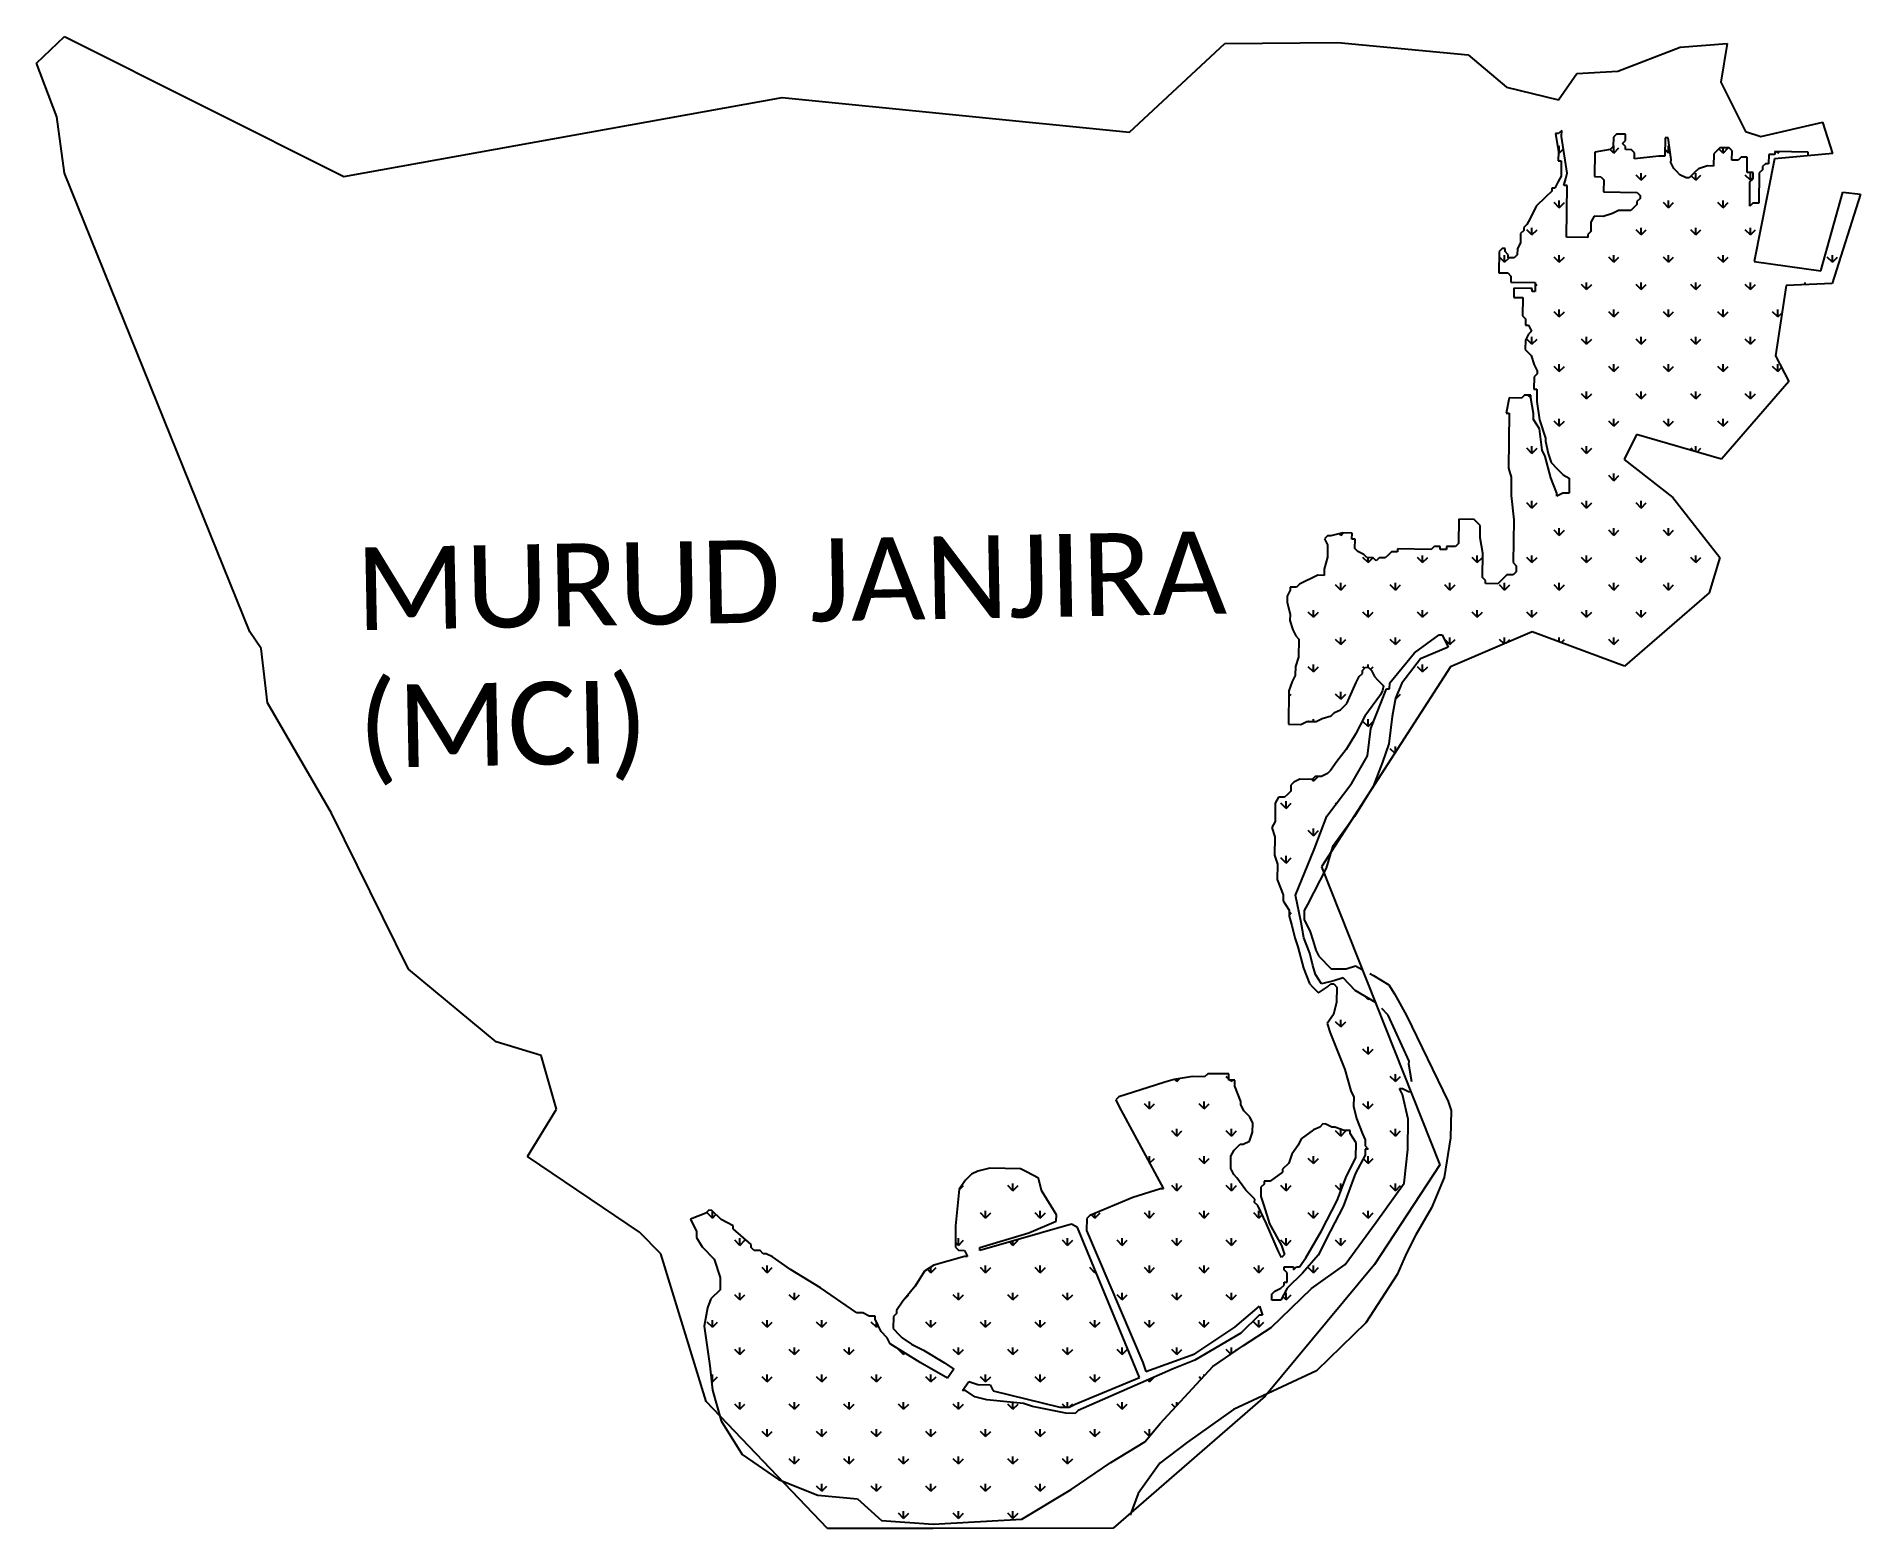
# Model space of a CAD drawing. Header units: metres. Extents: x 283713 to 288970, y 2026364 to 2039846.
# Drawn here: x 283713 to 286112, y 2026364 to 2028326 of the extents above; entities outside this region: 1.
import ezdxf

# ---------------------------------------------------------------- set-up
doc = ezdxf.new("R2010")
doc.units = ezdxf.units.M
for name, color, linetype in [('MANGROOVES', 112, 'Continuous'), ('village', 3, 'Continuous'), ('VILLAGE NAME', 250, 'Continuous')]:
    doc.layers.add(name, color=color, linetype=linetype)
doc.styles.get("Standard").update_dxf_attribs({"font": 'simplex.shx'})

msp = doc.modelspace()

# ---------------------------------------------------------------- texts
at = {"layer": 'VILLAGE NAME', "insert": (284131.9, 2027653.8), "char_height": 108.748, "attachment_point": 1, "rotation": 1.1028}
msp.add_mtext_dynamic_manual_height_columns('{\\fCalibri|b0|i0|c0|p34;MURUD JANJIRA (MCI)}', width=1174.7, gutter_width=543.7, heights=[0], dxfattribs=at)

# ---------------------------------------------------------------- linework, layer by layer
at = {"color": 3}
msp.add_line((286075.6, 2028172.4), (286062.3, 2028213.4), dxfattribs=at)
at = {"layer": 'MANGROOVES'}
for p, q in [((285719.1, 2028202.6), (285715, 2028198.7)), ((285719, 2028194.6), (285719.1, 2028202.6)), ((285715, 2028198.7), (285711, 2028198.7)), ((285711, 2028198.7), (285714.7, 2028174.6)), ((285726.3, 2028146.4), (285719, 2028194.6)), ((285782.9, 2028177.7), (285762.8, 2028174)), ((285786.9, 2028181.7), (285782.9, 2028177.7)), ((285787.1, 2028193.7), (285786.9, 2028181.7)), ((285791.2, 2028197.6), (285787.1, 2028193.7)), ((285803.2, 2028197.5), (285791.2, 2028197.6)), ((285799, 2028185.5), (285803.1, 2028189.5)), ((285803, 2028181.4), (285799, 2028185.5)), ((285802.9, 2028177.4), (285803, 2028181.4)), ((285810.9, 2028177.3), (285802.9, 2028177.4)), ((285803.1, 2028189.5), (285803.2, 2028197.5)), ((285814.9, 2028173.3), (285810.9, 2028177.3)), ((285855.2, 2028192.8), (285854.9, 2028168.7)), ((285859.2, 2028192.7), (285855.2, 2028192.8)), ((285862.9, 2028164.6), (285859.2, 2028192.7)), ((285927.2, 2028179.8), (285919.1, 2028171.9)), ((285939.2, 2028179.6), (285927.2, 2028179.8)), ((285943.2, 2028175.6), (285939.2, 2028179.6)), ((285714.7, 2028174.6), (285714.5, 2028162.6)), ((285714.5, 2028162.6), (285718.5, 2028162.5)), ((285718.5, 2028162.5), (285718.3, 2028142.5)), ((285762.8, 2028174), (285762.3, 2028141.9)), ((285814.8, 2028165.2), (285814.9, 2028173.3)), ((285846.9, 2028168.8), (285814.8, 2028165.2)), ((285854.9, 2028168.7), (285846.9, 2028168.8)), ((285862.8, 2028160.6), (285862.9, 2028164.6)), ((285866.7, 2028152.5), (285862.8, 2028160.6)), ((285910.9, 2028155.9), (285898.8, 2028152.1)), ((285918.9, 2028155.8), (285910.9, 2028155.9)), ((285919.1, 2028171.9), (285918.9, 2028155.8)), ((285943, 2028163.5), (285943.2, 2028175.6)), ((285951.1, 2028163.4), (285943, 2028163.5)), ((285955.1, 2028167.4), (285951.1, 2028163.4)), ((285963.1, 2028167.3), (285955.1, 2028167.4)), ((285962.9, 2028147.2), (285963.1, 2028167.3)), ((285987.1, 2028158.9), (285983, 2028155)), ((285983, 2028155), (285983, 2028151)), ((285991.1, 2028158.9), (285987.1, 2028158.9)), ((285991.3, 2028170.9), (285991.1, 2028158.9)), ((285999.3, 2028170.8), (285991.3, 2028170.9)), ((286043.4, 2028174.2), (285999.3, 2028174.8)), ((285999.3, 2028174.8), (285999.3, 2028170.8)), ((286043.3, 2028169.4), (286043.4, 2028174.2)), ((285714.1, 2028134.5), (285710, 2028126.5)), ((285718.3, 2028142.5), (285714.1, 2028134.5)), ((285722.1, 2028130.4), (285724.4, 2028139.2)), ((285726.1, 2028130.3), (285722.1, 2028130.4)), ((285724.4, 2028139.2), (285726.3, 2028146.4)), ((285725.2, 2028062.2), (285726.1, 2028130.3)), ((285762.3, 2028141.9), (285770.4, 2028141.8)), ((285770.4, 2028141.8), (285774.3, 2028137.7)), ((285774.3, 2028137.7), (285774.1, 2028121.7)), ((285870.7, 2028148.5), (285866.7, 2028152.5)), ((285874.6, 2028144.4), (285870.7, 2028148.5)), ((285882.6, 2028140.3), (285874.6, 2028144.4)), ((285886.6, 2028140.2), (285882.6, 2028140.3)), ((285890.7, 2028144.2), (285886.6, 2028140.2)), ((285894.7, 2028148.1), (285890.7, 2028144.2)), ((285898.8, 2028152.1), (285894.7, 2028148.1)), ((285970.9, 2028147.1), (285962.9, 2028147.2)), ((285966.3, 2028103.1), (285966.7, 2028135.1)), ((285966.7, 2028135.1), (285970.8, 2028139.1)), ((285970.8, 2028139.1), (285970.9, 2028147.1)), ((285978.9, 2028147), (285978.4, 2028106.9)), ((285983, 2028151), (285978.9, 2028147)), ((285697.8, 2028114.7), (285685.7, 2028102.8)), ((285706, 2028122.6), (285697.8, 2028114.7)), ((285710, 2028126.5), (285706, 2028126.6)), ((285706, 2028126.6), (285706, 2028122.6)), ((285774.1, 2028121.7), (285818.2, 2028121.1)), ((285818, 2028105.1), (285809.9, 2028097.1)), ((285822.1, 2028113), (285818, 2028109.1)), ((285818, 2028109.1), (285818, 2028105.1)), ((285818.2, 2028121.1), (285822.2, 2028117)), ((285822.2, 2028117), (285822.1, 2028113)), ((285970.4, 2028107), (285966.3, 2028103.1)), ((285978.4, 2028106.9), (285970.4, 2028107)), ((285677.4, 2028086.9), (285673.3, 2028078.9)), ((285685.7, 2028102.8), (285677.4, 2028086.9)), ((285757.5, 2028081.8), (285757.4, 2028069.8)), ((285761.7, 2028089.8), (285757.5, 2028081.8)), ((285773.7, 2028089.6), (285761.7, 2028089.8)), ((285785.8, 2028093.5), (285773.7, 2028089.6)), ((285793.8, 2028097.4), (285785.8, 2028093.5)), ((285809.9, 2028097.1), (285793.8, 2028097.4)), ((285665.1, 2028067), (285665, 2028055)), ((285669.2, 2028071), (285665.1, 2028067)), ((285673.3, 2028078.9), (285669.2, 2028075)), ((285669.2, 2028075), (285669.2, 2028071)), ((285753.3, 2028061.8), (285725.2, 2028062.2)), ((285757.4, 2028069.8), (285753.3, 2028065.8)), ((285753.3, 2028065.8), (285753.3, 2028061.8)), ((285636.8, 2028043.3), (285636.4, 2028015.3)), ((285640.8, 2028047.3), (285636.8, 2028043.3)), ((285644.8, 2028047.2), (285640.8, 2028047.3)), ((285644.8, 2028043.2), (285644.8, 2028047.2)), ((285648.7, 2028039.2), (285644.8, 2028043.2)), ((285648.7, 2028035.1), (285648.7, 2028039.2)), ((285656.7, 2028035), (285648.7, 2028035.1)), ((285660.7, 2028039), (285656.7, 2028035)), ((285660.9, 2028047), (285660.7, 2028039)), ((285665, 2028055), (285660.9, 2028047)), ((285636.4, 2028015.3), (285648.4, 2028015.1)), ((285648.4, 2028015.1), (285652.4, 2028011)), ((285652.4, 2028011), (285652.2, 2028003)), ((285652.2, 2028003), (285684.3, 2028002.6)), ((285656.1, 2027995), (285656, 2027982.9)), ((285680.2, 2027994.6), (285656.1, 2027995)), ((285680.1, 2027990.6), (285680.2, 2027994.6)), ((285684.2, 2027990.6), (285680.1, 2027990.6)), ((285684.3, 2028002.6), (285684.2, 2027990.6)), ((285656, 2027982.9), (285668, 2027982.8)), ((285668, 2027982.8), (285667.7, 2027958.7)), ((285667.7, 2027958.7), (285671.6, 2027954.6)), ((285671.6, 2027954.6), (285671.5, 2027946.6)), ((285671.5, 2027946.6), (285675.5, 2027946.6)), ((285679.4, 2027938.5), (285675.4, 2027934.5)), ((285675.5, 2027946.6), (285679.4, 2027938.5)), ((285671.3, 2027926.6), (285671.1, 2027914.6)), ((285671.1, 2027914.6), (285679, 2027906.4)), ((285675.4, 2027934.5), (285671.3, 2027926.6)), ((285679, 2027906.4), (285682.9, 2027894.4)), ((285682.9, 2027894.4), (285686.8, 2027886.3)), ((285682.7, 2027878.3), (285682.4, 2027862.3)), ((285686.7, 2027882.3), (285682.7, 2027878.3)), ((285686.8, 2027886.3), (285686.7, 2027882.3)), ((285650.2, 2027850.7), (285645.9, 2027830.7)), ((285666.2, 2027850.5), (285650.2, 2027850.7)), ((285670.3, 2027854.4), (285666.2, 2027850.5)), ((285678.3, 2027854.3), (285670.3, 2027854.4)), ((285678.3, 2027850.3), (285678.3, 2027854.3)), ((285682, 2027830.2), (285678.3, 2027850.3)), ((285682.4, 2027862.3), (285686.4, 2027862.2)), ((285686.4, 2027862.2), (285686.2, 2027846.2)), ((285686.2, 2027846.2), (285689.9, 2027822.1)), ((285645.9, 2027830.7), (285649.9, 2027830.6)), ((285649.9, 2027830.6), (285649, 2027758.5)), ((285681.9, 2027822.2), (285682, 2027830.2)), ((285689.8, 2027810.1), (285681.9, 2027822.2)), ((285689.9, 2027822.1), (285697.6, 2027797.9)), ((285693.4, 2027781.9), (285689.8, 2027810.1)), ((285697.6, 2027797.9), (285697.6, 2027793.9)), ((285697.6, 2027793.9), (285701.4, 2027777.8)), ((285697.3, 2027773.9), (285693.4, 2027781.9)), ((285704.9, 2027745.7), (285697.3, 2027773.9)), ((285701.4, 2027777.8), (285705.2, 2027765.7)), ((285649, 2027758.5), (285652.8, 2027746.4)), ((285652.8, 2027746.4), (285652.5, 2027722.3)), ((285712.7, 2027725.5), (285704.9, 2027745.7)), ((285705.2, 2027765.7), (285713.1, 2027757.6)), ((285713.1, 2027757.6), (285721, 2027749.5)), ((285721, 2027749.5), (285729, 2027745.4)), ((285729, 2027745.4), (285728.7, 2027725.3)), ((285652.5, 2027722.3), (285656.1, 2027690.2)), ((285712.6, 2027721.5), (285712.7, 2027725.5)), ((285720.7, 2027725.4), (285712.6, 2027721.5)), ((285728.7, 2027725.3), (285720.7, 2027725.4)), ((285431.3, 2027673.2), (285415.3, 2027669.4)), ((285443.4, 2027673), (285431.3, 2027673.2)), ((285583.9, 2027691.2), (285583.5, 2027659.1)), ((285604, 2027690.9), (285583.9, 2027691.2)), ((285607.9, 2027686.9), (285604, 2027690.9)), ((285611.9, 2027682.8), (285607.9, 2027686.9)), ((285611.7, 2027666.8), (285611.9, 2027682.8)), ((285656.1, 2027690.2), (285655.3, 2027634.1)), ((285411.3, 2027669.4), (285407.2, 2027665.5)), ((285407.2, 2027665.5), (285411.1, 2027657.4)), ((285411.1, 2027657.4), (285410.9, 2027641.4)), ((285415.3, 2027669.4), (285411.3, 2027669.4)), ((285443.3, 2027665), (285443.4, 2027673)), ((285447.3, 2027664.9), (285443.3, 2027665)), ((285447.1, 2027652.9), (285447.3, 2027664.9)), ((285451.1, 2027648.9), (285447.1, 2027652.9)), ((285547.3, 2027651.6), (285503.2, 2027652.2)), ((285503.2, 2027652.2), (285503.2, 2027648.2)), ((285551.4, 2027655.5), (285547.3, 2027651.6)), ((285559.4, 2027655.4), (285551.4, 2027655.5)), ((285559.3, 2027651.4), (285559.4, 2027655.4)), ((285567.4, 2027651.3), (285559.3, 2027651.4)), ((285579.4, 2027655.2), (285567.4, 2027655.3)), ((285567.4, 2027655.3), (285567.4, 2027651.3)), ((285583.5, 2027659.1), (285579.4, 2027655.2)), ((285615.4, 2027646.7), (285611.7, 2027666.8)), ((285406.7, 2027625.4), (285406.5, 2027617.4)), ((285410.9, 2027641.4), (285406.7, 2027625.4)), ((285459, 2027644.7), (285451.1, 2027648.9)), ((285463, 2027640.7), (285459, 2027644.7)), ((285471, 2027640.6), (285463, 2027640.7)), ((285475, 2027636.5), (285471, 2027640.6)), ((285479, 2027640.5), (285475, 2027636.5)), ((285487, 2027640.4), (285479, 2027640.5)), ((285491.1, 2027644.3), (285487, 2027640.4)), ((285495.2, 2027648.3), (285491.1, 2027644.3)), ((285503.2, 2027648.2), (285495.2, 2027648.3)), ((285615, 2027614.6), (285615.4, 2027646.7)), ((285655.3, 2027634.1), (285659.3, 2027630)), ((285659.3, 2027630), (285659.2, 2027622)), ((285370.3, 2027601.8), (285362.2, 2027601.9)), ((285362.2, 2027601.9), (285362.2, 2027597.9)), ((285374.3, 2027605.8), (285370.3, 2027601.8)), ((285398.5, 2027617.5), (285374.3, 2027605.8)), ((285406.5, 2027617.4), (285398.5, 2027617.5)), ((285618.9, 2027610.5), (285615, 2027614.6)), ((285618.9, 2027606.5), (285618.9, 2027610.5)), ((285634.9, 2027606.3), (285618.9, 2027606.5)), ((285639, 2027610.3), (285634.9, 2027606.3)), ((285647.1, 2027618.2), (285639, 2027610.3)), ((285655.1, 2027618.1), (285647.1, 2027618.2)), ((285659.2, 2027622), (285655.1, 2027618.1)), ((285358.1, 2027590), (285358, 2027581.9)), ((285358, 2027581.9), (285361.8, 2027565.8)), ((285362.2, 2027597.9), (285358.1, 2027590)), ((285361.8, 2027565.8), (285361.7, 2027557.8)), ((285361.7, 2027557.8), (285365.5, 2027545.7)), ((285365.5, 2027545.7), (285369.4, 2027537.7)), ((285369.4, 2027537.7), (285373.4, 2027533.6)), ((285373.4, 2027533.6), (285373, 2027509.6)), ((285525.5, 2027515.5), (285557.8, 2027539.2)), ((285557.8, 2027539.2), (285561.9, 2027539.1)), ((285561.9, 2027539.1), (285569.7, 2027523)), ((285373, 2027509.6), (285368.9, 2027497.6)), ((285492.9, 2027475.9), (285525.5, 2027515.5)), ((285533.4, 2027507.4), (285508.9, 2027475.7)), ((285569.7, 2027523), (285533.4, 2027507.4)), ((285368.7, 2027485.6), (285364.6, 2027477.6)), ((285368.9, 2027497.6), (285368.7, 2027485.6)), ((285448.8, 2027476.5), (285452.9, 2027484.4)), ((285452.9, 2027484.4), (285456.9, 2027488.4)), ((285456.9, 2027488.4), (285457, 2027492.4)), ((285457, 2027492.4), (285461.1, 2027496.4)), ((285461.1, 2027496.4), (285465.1, 2027496.3)), ((285465.1, 2027496.3), (285469, 2027492.2)), ((285469, 2027492.2), (285472.9, 2027484.2)), ((285472.9, 2027484.2), (285476.9, 2027480.1)), ((285360.4, 2027465.6), (285359.8, 2027421.5)), ((285364.6, 2027477.6), (285360.4, 2027465.6)), ((285436.4, 2027448.6), (285448.8, 2027476.5)), ((285480.6, 2027460), (285460.2, 2027432.2)), ((285468, 2027416.1), (285488.7, 2027467.9)), ((285476.9, 2027480.1), (285484.8, 2027472)), ((285483.4, 2027466.1), (285480.6, 2027460)), ((285484.8, 2027472), (285483.4, 2027466.1)), ((285488.7, 2027467.9), (285492.7, 2027467.9)), ((285492.7, 2027467.9), (285492.9, 2027475.9)), ((285508.9, 2027475.7), (285500.6, 2027455.7)), ((285416.1, 2027432.8), (285420.2, 2027436.8)), ((285420.2, 2027436.8), (285428.2, 2027440.7)), ((285428.2, 2027440.7), (285436.4, 2027448.6)), ((285500.6, 2027455.7), (285496.3, 2027431.7)), ((285359.8, 2027421.5), (285375.9, 2027421.3)), ((285375.9, 2027421.3), (285383.9, 2027425.2)), ((285383.9, 2027425.2), (285396, 2027425.1)), ((285396, 2027425.1), (285404, 2027429)), ((285404, 2027429), (285416.1, 2027432.8)), ((285460.2, 2027432.2), (285447.9, 2027408.3)), ((285463.5, 2027380), (285468, 2027416.1)), ((285496.3, 2027431.7), (285491.8, 2027395.7)), ((285435.6, 2027388.4), (285423.3, 2027372.6)), ((285447.9, 2027408.3), (285435.6, 2027388.4)), ((285491.8, 2027395.7), (285483.4, 2027371.8)), ((285423.3, 2027372.6), (285415.1, 2027360.6)), ((285443, 2027344.2), (285463.5, 2027380)), ((285483.4, 2027371.8), (285471, 2027339.8)), ((285362.8, 2027341.3), (285362.7, 2027333.3)), ((285366.8, 2027345.2), (285362.8, 2027341.3)), ((285374.9, 2027349.2), (285366.8, 2027345.2)), ((285390.9, 2027348.9), (285374.9, 2027349.2)), ((285395, 2027352.9), (285390.9, 2027348.9)), ((285403, 2027352.8), (285395, 2027352.9)), ((285411.1, 2027356.7), (285403, 2027352.8)), ((285410.3, 2027300.6), (285443, 2027344.2)), ((285415.1, 2027360.6), (285411.1, 2027356.7)), ((285471, 2027339.8), (285446.4, 2027300.1)), ((285342.4, 2027317.5), (285342.1, 2027293.5)), ((285346.5, 2027325.5), (285342.4, 2027317.5)), ((285354.5, 2027325.4), (285346.5, 2027325.5)), ((285358.6, 2027329.3), (285354.5, 2027325.4)), ((285362.7, 2027333.3), (285358.6, 2027329.3)), ((285342.1, 2027293.5), (285338, 2027285.5)), ((285393.7, 2027256.7), (285410.3, 2027300.6)), ((285446.4, 2027300.1), (285417.8, 2027260.4)), ((285338, 2027285.5), (285341.8, 2027273.4)), ((285341.8, 2027273.4), (285341.5, 2027249.4)), ((285341.5, 2027249.4), (285345.3, 2027237.3)), ((285368.9, 2027196.9), (285393.7, 2027256.7)), ((285417.8, 2027260.4), (285409.4, 2027232.4)), ((285345.3, 2027237.3), (285345.1, 2027217.2)), ((285409.4, 2027232.4), (285393, 2027200.6)), ((285345.1, 2027217.2), (285352.8, 2027197.1)), ((285352.8, 2027197.1), (285352.7, 2027189.1)), ((285376.4, 2027160.7), (285368.9, 2027196.9)), ((285393, 2027200.6), (285384.7, 2027184.6)), ((285352.7, 2027189.1), (285360.6, 2027176.9)), ((285360.6, 2027176.9), (285360.5, 2027168.9)), ((285380.6, 2027176.7), (285380.4, 2027164.6)), ((285384.7, 2027184.6), (285380.6, 2027176.7)), ((285360.5, 2027168.9), (285364.3, 2027156.8)), ((285364.3, 2027156.8), (285368.1, 2027140.7)), ((285380.1, 2027140.6), (285376.4, 2027160.7)), ((285380.4, 2027164.6), (285388.2, 2027148.5)), ((285388.2, 2027148.5), (285392.1, 2027136.4)), ((285368.1, 2027140.7), (285371.9, 2027128.7)), ((285371.9, 2027128.7), (285379.6, 2027100.5)), ((285387.9, 2027120.4), (285380.1, 2027140.6)), ((285392.1, 2027136.4), (285395.9, 2027124.3)), ((285395.9, 2027124.3), (285399.8, 2027116.3)), ((285379.6, 2027100.5), (285387.3, 2027080.3)), ((285391.7, 2027104.3), (285387.9, 2027120.4)), ((285395.5, 2027092.3), (285391.7, 2027104.3)), ((285399.8, 2027116.3), (285415.7, 2027100)), ((285415.7, 2027100), (285435.7, 2027099.7)), ((285435.7, 2027099.7), (285447.8, 2027103.6)), ((285447.8, 2027103.6), (285456.5, 2027099.1)), ((285387.3, 2027080.3), (285391.3, 2027076.3)), ((285391.3, 2027076.3), (285399.2, 2027068.2)), ((285403.4, 2027080.1), (285395.5, 2027092.3)), ((285399.2, 2027068.2), (285411.3, 2027076)), ((285419.5, 2027083.9), (285403.4, 2027080.1)), ((285411.3, 2027076), (285415.4, 2027080)), ((285415.4, 2027080), (285419.4, 2027079.9)), ((285419.4, 2027079.9), (285423.4, 2027075.8)), ((285431.5, 2027087.8), (285419.5, 2027083.9)), ((285423.4, 2027075.8), (285423.1, 2027055.8)), ((285439.4, 2027079.6), (285431.5, 2027087.8)), ((285447.4, 2027071.5), (285439.4, 2027079.6)), ((285466.7, 2027093.8), (285471.7, 2027091.2)), ((285471.7, 2027091.2), (285491.6, 2027078.9)), ((285491.6, 2027078.9), (285499.4, 2027066.8)), ((285423.1, 2027055.8), (285418.9, 2027039.8)), ((285475.2, 2027055.1), (285447.4, 2027071.5)), ((285499.4, 2027066.8), (285515.1, 2027038.5)), ((285418.9, 2027039.8), (285410.7, 2027027.9)), ((285410.7, 2027027.9), (285414.5, 2027015.8)), ((285491, 2027038.9), (285482.5, 2027047.6)), ((285518.3, 2026978.3), (285491, 2027038.9)), ((285515.1, 2027038.5), (285569.7, 2026925.5)), ((285414.5, 2027015.8), (285422.3, 2026995.7)), ((285422.3, 2026995.7), (285433.9, 2026967.4)), ((285518.2, 2026974.3), (285518.3, 2026978.3)), ((285209.3, 2026954.4), (285197.2, 2026950.6)), ((285233.4, 2026958.1), (285209.3, 2026954.4)), ((285249.4, 2026957.9), (285233.4, 2026958.1)), ((285253.5, 2026961.8), (285249.4, 2026957.9)), ((285281.5, 2026961.5), (285253.5, 2026961.8)), ((285281.4, 2026953.4), (285281.5, 2026961.5)), ((285289.4, 2026953.3), (285281.4, 2026953.4)), ((285433.9, 2026967.4), (285441.6, 2026939.3)), ((285521.8, 2026951), (285518.2, 2026974.3)), ((285136.8, 2026931.3), (285132.7, 2026927.4)), ((285185.1, 2026946.7), (285136.8, 2026931.3)), ((285197.2, 2026950.6), (285185.1, 2026946.7)), ((285289.3, 2026945.3), (285289.4, 2026953.3)), ((285297.1, 2026925.2), (285289.3, 2026945.3)), ((285441.6, 2026939.3), (285445.5, 2026931.2)), ((285445.5, 2026931.2), (285445.3, 2026919.2)), ((285509.7, 2026934.4), (285505.8, 2026942.4)), ((285505.8, 2026942.4), (285509.8, 2026942.4)), ((285517.3, 2026902.2), (285509.7, 2026934.4)), ((285509.8, 2026942.4), (285517.7, 2026938.3)), ((285517.7, 2026938.3), (285520.7, 2026938.2)), ((285132.7, 2026927.4), (285136.6, 2026919.3)), ((285136.6, 2026919.3), (285195.3, 2026810.3)), ((285297, 2026921.2), (285297.1, 2026925.2)), ((285300.9, 2026913.1), (285297, 2026921.2)), ((285304.9, 2026909), (285300.9, 2026913.1)), ((285308.8, 2026905), (285304.9, 2026909)), ((285445.3, 2026919.2), (285449.1, 2026903.1)), ((285569.7, 2026925.5), (285573.5, 2026913.5)), ((285573.5, 2026913.5), (285573, 2026877.4)), ((285308.4, 2026872.9), (285312.6, 2026884.9)), ((285312.7, 2026896.9), (285308.8, 2026905)), ((285312.6, 2026884.9), (285312.7, 2026896.9)), ((285392.8, 2026887.8), (285376.6, 2026876)), ((285400.9, 2026891.7), (285392.8, 2026887.8)), ((285404.9, 2026895.7), (285400.9, 2026891.7)), ((285408.9, 2026895.6), (285404.9, 2026895.7)), ((285416.9, 2026891.5), (285408.9, 2026895.6)), ((285420.9, 2026891.4), (285416.9, 2026891.5)), ((285432.9, 2026887.3), (285420.9, 2026891.4)), ((285440.9, 2026887.2), (285432.9, 2026887.3)), ((285440.8, 2026883.1), (285440.9, 2026887.2)), ((285448.7, 2026871), (285440.8, 2026883.1)), ((285449.1, 2026903.1), (285456.9, 2026882.9)), ((285456.9, 2026882.9), (285460.8, 2026874.9)), ((285516.7, 2026862.1), (285517.3, 2026902.2)), ((285284.1, 2026853.2), (285288.2, 2026861.1)), ((285288.2, 2026861.1), (285296.3, 2026869)), ((285296.3, 2026869), (285300.3, 2026869)), ((285300.3, 2026869), (285308.4, 2026872.9)), ((285372.5, 2026868), (285364.3, 2026856.1)), ((285376.6, 2026876), (285372.5, 2026868)), ((285448.4, 2026851), (285448.7, 2026871)), ((285460.6, 2026862.8), (285460.5, 2026854.8)), ((285464.6, 2026862.8), (285460.6, 2026862.8)), ((285460.8, 2026874.9), (285460.7, 2026866.8)), ((285460.7, 2026866.8), (285464.6, 2026862.8)), ((285512.1, 2026818), (285516.7, 2026862.1)), ((285573, 2026877.4), (285564.3, 2026825.4)), ((284951.1, 2026833.6), (284943, 2026829.7)), ((284967.1, 2026837.4), (284951.1, 2026833.6)), ((285007.2, 2026836.8), (284967.1, 2026837.4)), ((285015.2, 2026832.7), (285007.2, 2026836.8)), ((285283.9, 2026837.1), (285284.1, 2026853.2)), ((285287.8, 2026829.1), (285283.9, 2026837.1)), ((285352, 2026836.2), (285351.9, 2026832.2)), ((285360.1, 2026844.1), (285352, 2026836.2)), ((285364.3, 2026856.1), (285360.1, 2026844.1)), ((285436.1, 2026827.1), (285448.4, 2026851)), ((285460.5, 2026854.8), (285448.1, 2026830.9)), ((284926.7, 2026809.8), (284922, 2026761.8)), ((284934.9, 2026821.8), (284926.7, 2026809.8)), ((284943, 2026829.7), (284934.9, 2026821.8)), ((285031.1, 2026824.5), (285015.2, 2026832.7)), ((285034.9, 2026808.4), (285031.1, 2026824.5)), ((285191.3, 2026810.3), (285155.1, 2026798.8)), ((285195.3, 2026810.3), (285191.3, 2026810.3)), ((285291.7, 2026825), (285287.8, 2026829.1)), ((285303.5, 2026808.8), (285291.7, 2026825)), ((285323.6, 2026812.5), (285323.5, 2026800.5)), ((285327.7, 2026816.5), (285323.6, 2026812.5)), ((285335.8, 2026820.4), (285327.7, 2026820.5)), ((285327.7, 2026820.5), (285327.7, 2026816.5)), ((285351.9, 2026832.2), (285335.8, 2026820.4)), ((285423.6, 2026795.2), (285436.1, 2026827.1)), ((285448.1, 2026830.9), (285431.5, 2026787)), ((285475.3, 2026766.4), (285512.1, 2026818)), ((285564.3, 2026825.4), (285547.8, 2026785.5)), ((285054.5, 2026776), (285034.9, 2026808.4)), ((285155.1, 2026798.8), (285098.6, 2026775.5)), ((285315.4, 2026796.6), (285303.5, 2026808.8)), ((285315.3, 2026792.6), (285315.4, 2026796.6)), ((285319.3, 2026788.5), (285315.3, 2026792.6)), ((285331, 2026764.3), (285319.3, 2026788.5)), ((285323.5, 2026800.5), (285327.3, 2026788.4)), ((285327.3, 2026788.4), (285335, 2026764.3)), ((285403, 2026755.3), (285423.6, 2026795.2)), ((285431.5, 2026787), (285415.1, 2026755.2)), ((284593.5, 2026778.2), (284573.4, 2026770.5)), ((284573.4, 2026770.5), (284581.2, 2026754.3)), ((284597.6, 2026782.2), (284593.5, 2026778.2)), ((284601.6, 2026782.1), (284597.6, 2026782.2)), ((284613.5, 2026769.9), (284601.6, 2026782.1)), ((284629.4, 2026761.7), (284613.5, 2026769.9)), ((284629.3, 2026757.7), (284629.4, 2026761.7)), ((284922, 2026761.8), (284921.7, 2026733.7)), ((285074.4, 2026763.8), (284953.7, 2026729.3)), ((285018.1, 2026752.5), (285054.4, 2026768)), ((285054.4, 2026768), (285054.5, 2026776)), ((285082.4, 2026759.6), (285074.4, 2026763.8)), ((285094.6, 2026771.5), (285094.3, 2026755.5)), ((285098.6, 2026775.5), (285094.6, 2026771.5)), ((285346.5, 2026728), (285331, 2026764.3)), ((285335, 2026764.3), (285350.7, 2026736)), ((285434.5, 2026710.8), (285475.3, 2026766.4)), ((285547.8, 2026785.5), (285527.2, 2026749.7)), ((284581.2, 2026754.3), (284581.1, 2026746.3)), ((284581.1, 2026746.3), (284588.9, 2026734.2)), ((284653.1, 2026737.3), (284629.3, 2026757.7)), ((284953.7, 2026733.3), (285018.1, 2026752.5)), ((285163.9, 2026562.1), (285082.4, 2026759.6)), ((285094.3, 2026755.5), (285168.2, 2026582.1)), ((285382.5, 2026719.5), (285403, 2026755.3)), ((285415.1, 2026755.2), (285398.6, 2026723.3)), ((285527.2, 2026749.7), (285514.9, 2026725.8)), ((284588.9, 2026734.2), (284604.7, 2026717.9)), ((284604.7, 2026717.9), (284612.4, 2026693.7)), ((284653.1, 2026733.3), (284653.1, 2026737.3)), ((284657, 2026729.2), (284653.1, 2026733.3)), ((284665, 2026729.1), (284657, 2026729.2)), ((284669, 2026725.1), (284665, 2026729.1)), ((284673, 2026725), (284669, 2026725.1)), ((284681, 2026720.9), (284673, 2026725)), ((284704.8, 2026704.5), (284681, 2026720.9)), ((284933.5, 2026721.5), (284893.3, 2026710)), ((284921.7, 2026733.7), (284925.6, 2026729.7)), ((284925.6, 2026729.7), (284933.6, 2026729.5)), ((284937.5, 2026721.5), (284933.5, 2026721.5)), ((284933.6, 2026729.5), (284937.5, 2026721.5)), ((284953.7, 2026729.3), (284953.7, 2026733.3)), ((285350.4, 2026720), (285346.5, 2026728)), ((285354.5, 2026723.9), (285350.4, 2026720)), ((285350.7, 2026736), (285354.5, 2026723.9)), ((285374.3, 2026707.6), (285382.5, 2026719.5)), ((285398.6, 2026723.3), (285378.2, 2026699.5)), ((285514.9, 2026725.8), (285502.5, 2026697.9)), ((284612.4, 2026693.7), (284612.2, 2026677.7)), ((284744.5, 2026680), (284704.8, 2026704.5)), ((284881.2, 2026702.2), (284868.9, 2026682.3)), ((284893.3, 2026710), (284881.2, 2026702.2)), ((285354.2, 2026703.9), (285354.3, 2026707.9)), ((285358.2, 2026699.8), (285354.2, 2026703.9)), ((285354.3, 2026707.9), (285366.3, 2026707.7)), ((285378.2, 2026699.5), (285357.9, 2026679.8)), ((285358, 2026687.8), (285358.2, 2026699.8)), ((285366.3, 2026707.7), (285366.3, 2026703.7)), ((285366.3, 2026703.7), (285370.3, 2026707.7)), ((285370.3, 2026707.7), (285374.3, 2026707.6)), ((285390, 2026679.3), (285434.5, 2026710.8)), ((285502.5, 2026697.9), (285461.6, 2026634.3)), ((284600, 2026665.8), (284595.9, 2026653.9)), ((284612.2, 2026677.7), (284600, 2026665.8)), ((284792.2, 2026647.2), (284744.5, 2026680)), ((284868.9, 2026682.3), (284852.6, 2026662.5)), ((285337.2, 2026627.9), (285390, 2026679.3)), ((285337.7, 2026664), (285337.8, 2026672)), ((285337.8, 2026672), (285341.8, 2026676)), ((285341.8, 2026676), (285349.9, 2026679.9)), ((285357.9, 2026679.8), (285349.7, 2026663.8)), ((285349.9, 2026679.9), (285354, 2026683.8)), ((285354, 2026683.8), (285354, 2026687.8)), ((285354, 2026687.8), (285358, 2026687.8)), ((284595.9, 2026653.9), (284591.5, 2026629.9)), ((284800.2, 2026647.1), (284792.2, 2026647.2)), ((284808.2, 2026643), (284800.2, 2026647.1)), ((284816.2, 2026642.9), (284808.2, 2026643)), ((284816.2, 2026638.9), (284816.2, 2026642.9)), ((284840.3, 2026642.6), (284840.1, 2026626.5)), ((284844.3, 2026646.5), (284840.3, 2026642.6)), ((284844.4, 2026650.5), (284844.3, 2026646.5)), ((284852.6, 2026662.5), (284844.4, 2026650.5)), ((285289.1, 2026628.6), (285321.5, 2026656.2)), ((285321.4, 2026644.2), (285297, 2026620.4)), ((285325.4, 2026644.1), (285321.4, 2026644.2)), ((285321.5, 2026656.2), (285325.4, 2026644.1)), ((285349.7, 2026663.8), (285337.7, 2026664)), ((284591.5, 2026629.9), (284598.9, 2026577.6)), ((284820.1, 2026630.8), (284816.2, 2026638.9)), ((284824, 2026622.8), (284820.1, 2026630.8)), ((284831.9, 2026614.6), (284824, 2026622.8)), ((284840.1, 2026626.5), (284848, 2026618.4)), ((284848, 2026618.4), (284851.9, 2026614.4)), ((285297, 2026620.4), (285236.4, 2026585.2)), ((285236.5, 2026593.2), (285289.1, 2026628.6)), ((285300.8, 2026604.3), (285337.2, 2026627.9)), ((285461.6, 2026634.3), (285396.6, 2026571)), ((284835.8, 2026606.6), (284831.9, 2026614.6)), ((284855.7, 2026594.3), (284835.8, 2026606.6)), ((284851.9, 2026614.4), (284863.8, 2026606.2)), ((284875.5, 2026582), (284855.7, 2026594.3)), ((284863.8, 2026606.2), (284879.8, 2026598)), ((284879.8, 2026598), (284907.6, 2026581.5)), ((285260.3, 2026576.8), (285300.8, 2026604.3)), ((284598.9, 2026577.6), (284602.4, 2026545.5)), ((284911.3, 2026561.4), (284875.5, 2026582)), ((284907.6, 2026581.5), (284919.5, 2026573.4)), ((284919.5, 2026573.4), (284911.3, 2026561.4)), ((285208.2, 2026573.5), (285083.2, 2026519)), ((285168.2, 2026582.1), (285172, 2026570)), ((285172, 2026570), (285236.5, 2026593.2)), ((285191.2, 2026501.6), (285260.3, 2026576.8)), ((285236.4, 2026585.2), (285208.2, 2026573.5)), ((285396.6, 2026571), (285287.6, 2026520.3)), ((284931.2, 2026545.1), (284939.3, 2026557.1)), ((284939.3, 2026557.1), (284951.3, 2026552.9)), ((284951.3, 2026552.9), (284967.4, 2026552.7)), ((284967.4, 2026552.7), (284971.3, 2026544.6)), ((285079.3, 2026527.1), (285163.9, 2026562.1)), ((284602.4, 2026545.5), (284613.9, 2026505.3)), ((284935.2, 2026545.1), (284931.2, 2026545.1)), ((284947.1, 2026536.9), (284935.2, 2026545.1)), ((284963.1, 2026532.7), (284947.1, 2026536.9)), ((285011.1, 2026528), (284963.1, 2026532.7)), ((284971.3, 2026544.6), (285059.2, 2026523.4)), ((285023.1, 2026523.9), (285011.1, 2026528)), ((285067.1, 2026515.3), (285023.1, 2026523.9)), ((285059.2, 2026523.4), (285071.2, 2026523.2)), ((285071.2, 2026523.2), (285079.3, 2026527.1)), ((284613.9, 2026505.3), (284641.4, 2026460.8)), ((285079.1, 2026515.1), (285067.1, 2026515.3)), ((285083.2, 2026519), (285079.1, 2026515.1)), ((285170.8, 2026477.8), (285191.2, 2026501.6)), ((285287.6, 2026520.3), (285226.9, 2026477)), ((285126.3, 2026450.3), (285170.8, 2026477.8)), ((285226.9, 2026477), (285190.5, 2026449.4)), ((284641.4, 2026460.8), (284689.1, 2026428.1)), ((285073.8, 2026414.9), (285126.3, 2026450.3)), ((284689.1, 2026428.1), (284740.9, 2026407.3)), ((285190.5, 2026449.4), (285161.9, 2026409.7)), ((284740.9, 2026407.3), (284793, 2026402.6)), ((284793, 2026402.6), (284824.6, 2026374.1)), ((285009.1, 2026375.7), (285073.8, 2026414.9)), ((285161.9, 2026409.7), (285151.4, 2026381.3)), ((284824.6, 2026374.1), (284892.7, 2026369.2)), ((284892.7, 2026369.2), (285009.1, 2026375.7))]:
    msp.add_line(p, q, dxfattribs=at)
at = {"layer": 'MANGROOVES', "linetype": 'Continuous'}
for p, q in [((285715.8, 2028172.9), (285715.8, 2028182.4)), ((285715.8, 2028172.9), (285721.4, 2028178.5)), ((285787.7, 2028172.9), (285782.9, 2028177.7)), ((285787.7, 2028172.9), (285787.7, 2028182.4)), ((285787.7, 2028172.9), (285794.4, 2028179.6)), ((285859.5, 2028172.9), (285855, 2028177.4)), ((285859.5, 2028172.9), (285859.5, 2028182.4)), ((285931.4, 2028172.9), (285925.8, 2028178.4)), ((285931.4, 2028172.9), (285931.4, 2028179.7)), ((285931.4, 2028172.9), (285938.1, 2028179.6)), ((285715.8, 2028172.9), (285714.7, 2028174)), ((285859.5, 2028172.9), (285861.5, 2028174.9)), ((286003.2, 2028172.9), (286001.3, 2028174.8)), ((286003.2, 2028172.9), (286003.2, 2028174.8)), ((286003.2, 2028172.9), (286005, 2028174.7)), ((285823.6, 2028137), (285816.9, 2028143.7)), ((285823.6, 2028137), (285823.6, 2028146.5)), ((285823.6, 2028137), (285830.3, 2028143.7)), ((285895.4, 2028137), (285889.4, 2028143)), ((285895.4, 2028137), (285895.4, 2028146.5)), ((285895.4, 2028137), (285902.2, 2028143.7)), ((285967.3, 2028137), (285960.5, 2028143.7)), ((285967.3, 2028137), (285967.3, 2028146.5)), ((285967.3, 2028137), (285970.8, 2028140.5)), ((285715.8, 2028101), (285709.1, 2028107.8)), ((285715.8, 2028101), (285715.8, 2028110.6)), ((285715.8, 2028101), (285722.6, 2028107.8)), ((285859.5, 2028101), (285852.8, 2028107.8)), ((285859.5, 2028101), (285859.5, 2028110.6)), ((285859.5, 2028101), (285866.2, 2028107.8)), ((285931.4, 2028101), (285924.6, 2028107.8)), ((285931.4, 2028101), (285931.4, 2028110.6)), ((285931.4, 2028101), (285938.1, 2028107.8)), ((285679.9, 2028065.1), (285673.2, 2028071.9)), ((285679.9, 2028065.1), (285679.9, 2028074.6)), ((285679.9, 2028065.1), (285686.6, 2028071.9)), ((285757.4, 2028070.8), (285758.5, 2028071.9)), ((285823.6, 2028065.1), (285816.9, 2028071.9)), ((285823.6, 2028065.1), (285823.6, 2028074.6)), ((285823.6, 2028065.1), (285830.3, 2028071.9)), ((285895.4, 2028065.1), (285888.7, 2028071.9)), ((285895.4, 2028065.1), (285895.4, 2028074.6)), ((285895.4, 2028065.1), (285902.2, 2028071.9)), ((285967.3, 2028065.1), (285960.5, 2028071.9)), ((285967.3, 2028065.1), (285967.3, 2028074.6)), ((285967.3, 2028065.1), (285974, 2028071.9)), ((285644, 2028029.2), (285637.3, 2028035.9)), ((285644, 2028029.2), (285644, 2028038.7)), ((285644, 2028029.2), (285649.9, 2028035.1)), ((285715.8, 2028029.2), (285709.1, 2028035.9)), ((285715.8, 2028029.2), (285715.8, 2028038.7)), ((285715.8, 2028029.2), (285722.6, 2028035.9)), ((285787.7, 2028029.2), (285780.9, 2028035.9)), ((285787.7, 2028029.2), (285787.7, 2028038.7)), ((285787.7, 2028029.2), (285794.4, 2028035.9)), ((285859.5, 2028029.2), (285852.8, 2028035.9)), ((285859.5, 2028029.2), (285859.5, 2028038.7)), ((285859.5, 2028029.2), (285866.2, 2028035.9)), ((285931.4, 2028029.2), (285924.6, 2028035.9)), ((285931.4, 2028029.2), (285931.4, 2028038.7)), ((285931.4, 2028029.2), (285938.1, 2028035.9)), ((286075, 2028029.2), (286068.3, 2028035.9)), ((286075, 2028029.2), (286075, 2028038.7)), ((286075, 2028029.2), (286081.8, 2028035.9)), ((285679.9, 2027993.3), (285678.5, 2027994.7)), ((285679.9, 2028002.7), (285679.9, 2028002.8)), ((285679.9, 2027993.3), (285679.9, 2027994.6)), ((285679.9, 2027993.3), (285680.2, 2027993.6)), ((285684.2, 2027997.6), (285686.6, 2028000)), ((285751.7, 2027993.3), (285745, 2028000)), ((285751.7, 2027993.3), (285751.7, 2028002.8)), ((285751.7, 2027993.3), (285758.5, 2028000)), ((285823.6, 2027993.3), (285816.9, 2028000)), ((285823.6, 2027993.3), (285823.6, 2028002.8)), ((285823.6, 2027993.3), (285830.3, 2028000)), ((285895.4, 2027993.3), (285888.7, 2028000)), ((285895.4, 2027993.3), (285895.4, 2028002.8)), ((285895.4, 2027993.3), (285902.2, 2028000)), ((285967.3, 2027993.3), (285960.5, 2028000)), ((285967.3, 2027993.3), (285967.3, 2028002.8)), ((285967.3, 2027993.3), (285974, 2028000)), ((286032.9, 2027999.5), (286032.4, 2028000)), ((286039.1, 2027999.7), (286039.1, 2028002.8)), ((286045.8, 2028000), (286045.9, 2028000)), ((285715.8, 2027957.4), (285709.1, 2027964.1)), ((285715.8, 2027957.4), (285715.8, 2027966.9)), ((285715.8, 2027957.4), (285722.6, 2027964.1)), ((285787.7, 2027957.4), (285780.9, 2027964.1)), ((285787.7, 2027957.4), (285787.7, 2027966.9)), ((285787.7, 2027957.4), (285794.4, 2027964.1)), ((285859.5, 2027957.4), (285852.8, 2027964.1)), ((285859.5, 2027957.4), (285859.5, 2027966.9)), ((285859.5, 2027957.4), (285866.2, 2027964.1)), ((285931.4, 2027957.4), (285924.6, 2027964.1)), ((285931.4, 2027957.4), (285931.4, 2027966.9)), ((285931.4, 2027957.4), (285938.1, 2027964.1)), ((286003.2, 2027957.4), (285996.5, 2027964.1)), ((286003.2, 2027957.4), (286003.2, 2027966.9)), ((286003.2, 2027957.4), (286008.8, 2027962.9)), ((285679.9, 2027921.4), (285673.2, 2027928.2)), ((285679.9, 2027921.4), (285679.9, 2027931)), ((285679.9, 2027921.4), (285686.6, 2027928.2)), ((285751.7, 2027921.4), (285745, 2027928.2)), ((285751.7, 2027921.4), (285751.7, 2027931)), ((285751.7, 2027921.4), (285758.5, 2027928.2)), ((285823.6, 2027921.4), (285816.9, 2027928.2)), ((285823.6, 2027921.4), (285823.6, 2027931)), ((285823.6, 2027921.4), (285830.3, 2027928.2)), ((285895.4, 2027921.4), (285888.7, 2027928.2)), ((285895.4, 2027921.4), (285895.4, 2027931)), ((285895.4, 2027921.4), (285902.2, 2027928.2)), ((285967.3, 2027921.4), (285960.5, 2027928.2)), ((285967.3, 2027921.4), (285967.3, 2027931)), ((285967.3, 2027921.4), (285974, 2027928.2)), ((285715.8, 2027885.5), (285709.1, 2027892.3)), ((285715.8, 2027885.5), (285715.8, 2027895)), ((285715.8, 2027885.5), (285722.6, 2027892.3)), ((285787.7, 2027885.5), (285780.9, 2027892.3)), ((285787.7, 2027885.5), (285787.7, 2027895)), ((285787.7, 2027885.5), (285794.4, 2027892.3)), ((285859.5, 2027885.5), (285852.8, 2027892.3)), ((285859.5, 2027885.5), (285859.5, 2027895)), ((285859.5, 2027885.5), (285866.2, 2027892.3)), ((285931.4, 2027885.5), (285924.6, 2027892.3)), ((285931.4, 2027885.5), (285931.4, 2027895)), ((285931.4, 2027885.5), (285938.1, 2027892.3)), ((286003.2, 2027885.5), (285996.5, 2027892.3)), ((286003.2, 2027885.5), (286003.2, 2027895)), ((286003.2, 2027885.5), (286008.3, 2027890.6)), ((285678.3, 2027851.2), (285675.1, 2027854.4)), ((285686.4, 2027856.1), (285686.6, 2027856.3)), ((285751.7, 2027849.6), (285745, 2027856.3)), ((285751.7, 2027849.6), (285751.7, 2027859.1)), ((285751.7, 2027849.6), (285758.5, 2027856.3)), ((285823.6, 2027849.6), (285816.9, 2027856.3)), ((285823.6, 2027849.6), (285823.6, 2027859.1)), ((285823.6, 2027849.6), (285830.3, 2027856.3)), ((285895.4, 2027849.6), (285888.7, 2027856.3)), ((285895.4, 2027849.6), (285895.4, 2027859.1)), ((285895.4, 2027849.6), (285902.2, 2027856.3)), ((285967.3, 2027849.6), (285960.5, 2027856.3)), ((285967.3, 2027849.6), (285967.3, 2027859.1)), ((285967.3, 2027849.6), (285974, 2027856.3)), ((285649.8, 2027819.5), (285650.7, 2027820.4)), ((285715.8, 2027813.7), (285709.1, 2027820.4)), ((285715.8, 2027813.7), (285715.8, 2027823.2)), ((285715.8, 2027813.7), (285722.6, 2027820.4)), ((285787.7, 2027813.7), (285780.9, 2027820.4)), ((285787.7, 2027813.7), (285787.7, 2027823.2)), ((285787.7, 2027813.7), (285794.4, 2027820.4)), ((285859.5, 2027813.7), (285852.8, 2027820.4)), ((285859.5, 2027813.7), (285859.5, 2027823.2)), ((285859.5, 2027813.7), (285866.2, 2027820.4)), ((285931.4, 2027813.7), (285924.6, 2027820.4)), ((285931.4, 2027813.7), (285931.4, 2027823.2)), ((285931.4, 2027813.7), (285938.1, 2027820.4)), ((285679.9, 2027777.8), (285673.2, 2027784.5)), ((285679.9, 2027777.8), (285679.9, 2027787.3)), ((285679.9, 2027777.8), (285686.6, 2027784.5)), ((285751.7, 2027777.8), (285745, 2027784.5)), ((285751.7, 2027777.8), (285751.7, 2027787.3)), ((285751.7, 2027777.8), (285758.5, 2027784.5)), ((285892, 2027781.1), (285888.7, 2027784.5)), ((285895.4, 2027780.2), (285895.4, 2027787.3)), ((285897.3, 2027779.6), (285902.2, 2027784.5)), ((285787.7, 2027741.8), (285780.9, 2027748.6)), ((285787.7, 2027741.8), (285787.7, 2027751.4)), ((285787.7, 2027741.8), (285794.4, 2027748.6)), ((285679.9, 2027705.9), (285673.2, 2027712.6)), ((285679.9, 2027705.9), (285679.9, 2027715.4)), ((285679.9, 2027705.9), (285686.6, 2027712.6)), ((285751.7, 2027705.9), (285745, 2027712.6)), ((285751.7, 2027705.9), (285751.7, 2027715.4)), ((285751.7, 2027705.9), (285758.5, 2027712.6)), ((285823.6, 2027705.9), (285816.9, 2027712.6)), ((285823.6, 2027705.9), (285823.6, 2027715.4)), ((285823.6, 2027705.9), (285830.3, 2027712.6)), ((285428.5, 2027670), (285431.6, 2027673.2)), ((285715.8, 2027670), (285709.1, 2027676.7)), ((285715.8, 2027670), (285715.8, 2027679.5)), ((285715.8, 2027670), (285722.6, 2027676.7)), ((285787.7, 2027670), (285780.9, 2027676.7)), ((285787.7, 2027670), (285787.7, 2027679.5)), ((285787.7, 2027670), (285794.4, 2027676.7)), ((285859.5, 2027670), (285852.8, 2027676.7)), ((285859.5, 2027670), (285859.5, 2027679.5)), ((285859.5, 2027670), (285866.2, 2027676.7)), ((285428.5, 2027670), (285426.4, 2027672)), ((285428.5, 2027670), (285428.5, 2027672.5)), ((285464.4, 2027634.1), (285457.6, 2027640.8)), ((285464.4, 2027634.1), (285464.4, 2027640.7)), ((285464.4, 2027634.1), (285470.9, 2027640.6)), ((285536.2, 2027634.1), (285529.5, 2027640.8)), ((285536.2, 2027634.1), (285536.2, 2027643.6)), ((285536.2, 2027634.1), (285543, 2027640.8)), ((285608.1, 2027634.1), (285601.3, 2027640.8)), ((285608.1, 2027634.1), (285608.1, 2027643.6)), ((285608.1, 2027634.1), (285614.8, 2027640.8)), ((285679.9, 2027634.1), (285673.2, 2027640.8)), ((285679.9, 2027634.1), (285679.9, 2027643.6)), ((285679.9, 2027634.1), (285686.6, 2027640.8)), ((285751.7, 2027634.1), (285745, 2027640.8)), ((285751.7, 2027634.1), (285751.7, 2027643.6)), ((285751.7, 2027634.1), (285758.5, 2027640.8)), ((285823.6, 2027634.1), (285816.9, 2027640.8)), ((285823.6, 2027634.1), (285823.6, 2027643.6)), ((285823.6, 2027634.1), (285830.3, 2027640.8)), ((285895.4, 2027634.1), (285888.7, 2027640.8)), ((285895.4, 2027634.1), (285895.4, 2027643.6)), ((285895.4, 2027634.1), (285902.2, 2027640.8)), ((285428.5, 2027598.1), (285421.7, 2027604.9)), ((285428.5, 2027598.1), (285428.5, 2027607.7)), ((285428.5, 2027598.1), (285435.2, 2027604.9)), ((285500.3, 2027598.1), (285493.6, 2027604.9)), ((285500.3, 2027598.1), (285500.3, 2027607.7)), ((285500.3, 2027598.1), (285507, 2027604.9)), ((285572.1, 2027598.1), (285565.4, 2027604.9)), ((285572.1, 2027598.1), (285572.1, 2027607.7)), ((285572.1, 2027598.1), (285578.9, 2027604.9)), ((285644, 2027598.1), (285637.3, 2027604.9)), ((285644, 2027598.1), (285644, 2027607.7)), ((285644, 2027598.1), (285650.7, 2027604.9)), ((285715.8, 2027598.1), (285709.1, 2027604.9)), ((285715.8, 2027598.1), (285715.8, 2027607.7)), ((285715.8, 2027598.1), (285722.6, 2027604.9)), ((285787.7, 2027598.1), (285780.9, 2027604.9)), ((285787.7, 2027598.1), (285787.7, 2027607.7)), ((285787.7, 2027598.1), (285794.4, 2027604.9)), ((285859.5, 2027598.1), (285852.8, 2027604.9)), ((285859.5, 2027598.1), (285859.5, 2027607.7)), ((285859.5, 2027598.1), (285866.2, 2027604.9)), ((285392.5, 2027562.2), (285385.8, 2027569)), ((285392.5, 2027562.2), (285392.5, 2027571.8)), ((285392.5, 2027562.2), (285399.3, 2027569)), ((285464.4, 2027562.2), (285457.6, 2027569)), ((285464.4, 2027562.2), (285464.4, 2027571.8)), ((285464.4, 2027562.2), (285471.1, 2027569)), ((285536.2, 2027562.2), (285529.5, 2027569)), ((285536.2, 2027562.2), (285536.2, 2027571.8)), ((285536.2, 2027562.2), (285543, 2027569)), ((285608.1, 2027562.2), (285601.3, 2027569)), ((285608.1, 2027562.2), (285608.1, 2027571.8)), ((285608.1, 2027562.2), (285614.8, 2027569)), ((285679.9, 2027562.2), (285673.2, 2027569)), ((285679.9, 2027562.2), (285679.9, 2027571.8)), ((285679.9, 2027562.2), (285686.6, 2027569)), ((285751.7, 2027562.2), (285745, 2027569)), ((285751.7, 2027562.2), (285751.7, 2027571.8)), ((285751.7, 2027562.2), (285758.5, 2027569)), ((285823.6, 2027562.2), (285816.9, 2027569)), ((285823.6, 2027562.2), (285823.6, 2027571.8)), ((285823.6, 2027562.2), (285830.3, 2027569)), ((285428.5, 2027526.3), (285421.7, 2027533)), ((285428.5, 2027526.3), (285428.5, 2027535.8)), ((285428.5, 2027526.3), (285435.2, 2027533)), ((285500.3, 2027526.3), (285493.6, 2027533)), ((285500.3, 2027526.3), (285500.3, 2027535.8)), ((285500.3, 2027526.3), (285507, 2027533)), ((285572.1, 2027526.3), (285565.4, 2027533)), ((285572.1, 2027526.3), (285572.1, 2027535.8)), ((285572.1, 2027526.3), (285578.9, 2027533)), ((285643.2, 2027527.1), (285637.3, 2027533)), ((285644, 2027527.4), (285644, 2027535.8)), ((285645.9, 2027528.2), (285650.7, 2027533)), ((285710.3, 2027531.8), (285709.1, 2027533)), ((285715.8, 2027529.8), (285715.8, 2027535.8)), ((285718.4, 2027528.8), (285722.6, 2027533)), ((285787.7, 2027526.3), (285780.9, 2027533)), ((285787.7, 2027526.3), (285787.7, 2027535.8)), ((285787.7, 2027526.3), (285794.4, 2027533)), ((285392.5, 2027490.4), (285385.8, 2027497.1)), ((285392.5, 2027490.4), (285392.5, 2027499.9)), ((285392.5, 2027490.4), (285399.3, 2027497.1)), ((285459.7, 2027495.1), (285457.6, 2027497.1)), ((285464.4, 2027496.3), (285464.4, 2027499.9)), ((285467.6, 2027493.6), (285471.1, 2027497.1)), ((285536.2, 2027490.4), (285529.5, 2027497.1)), ((285536.2, 2027490.4), (285536.2, 2027499.9)), ((285536.2, 2027490.4), (285543, 2027497.1)), ((285360.3, 2027458.2), (285363.4, 2027461.2)), ((285428.5, 2027454.5), (285421.7, 2027461.2)), ((285428.5, 2027454.5), (285428.5, 2027464)), ((285428.5, 2027454.5), (285435.2, 2027461.2)), ((285500.4, 2027454.6), (285507, 2027461.2)), ((285385.9, 2027425.2), (285385.8, 2027425.3)), ((285392.5, 2027425.1), (285392.5, 2027428.1)), ((285464.4, 2027418.5), (285457.6, 2027425.3)), ((285464.4, 2027418.5), (285464.4, 2027428.1)), ((285464.4, 2027418.5), (285471.1, 2027425.3)), ((285499.6, 2027383.4), (285493.6, 2027389.4)), ((285500.3, 2027384.5), (285500.3, 2027392.1)), ((285392.5, 2027346.7), (285390.3, 2027348.9)), ((285392.5, 2027346.7), (285398.7, 2027352.8)), ((285392.5, 2027346.7), (285392.5, 2027350.5)), ((285356.6, 2027310.8), (285349.9, 2027317.5)), ((285356.6, 2027310.8), (285356.6, 2027320.3)), ((285356.6, 2027310.8), (285363.4, 2027317.5)), ((285422.5, 2027316.8), (285421.7, 2027317.5)), ((285392.5, 2027274.9), (285385.8, 2027281.6)), ((285392.5, 2027274.9), (285392.5, 2027284.4)), ((285392.5, 2027274.9), (285399.3, 2027281.6)), ((285356.6, 2027238.9), (285349.9, 2027245.7)), ((285356.6, 2027238.9), (285356.6, 2027248.5)), ((285356.6, 2027238.9), (285363.4, 2027245.7)), ((285360.5, 2027171), (285363.4, 2027173.8)), ((285464.4, 2027059.3), (285459.2, 2027064.6)), ((285464.4, 2027059.3), (285464.4, 2027061.5)), ((285464.4, 2027059.3), (285465.7, 2027060.7)), ((285428.5, 2027023.4), (285421.7, 2027030.1)), ((285428.5, 2027023.4), (285428.5, 2027032.9)), ((285428.5, 2027023.4), (285435.2, 2027030.1)), ((285464.4, 2026987.5), (285457.6, 2026994.2)), ((285464.4, 2026987.5), (285464.4, 2026997)), ((285464.4, 2026987.5), (285471.1, 2026994.2)), ((285212.9, 2026951.6), (285210, 2026954.5)), ((285212.9, 2026951.6), (285217, 2026955.6)), ((285212.9, 2026951.6), (285212.9, 2026955)), ((285281.4, 2026954.9), (285278, 2026958.3)), ((285284.8, 2026951.6), (285282.9, 2026953.4)), ((285500.3, 2026951.6), (285493.6, 2026958.3)), ((285500.3, 2026951.6), (285500.3, 2026961.1)), ((285500.3, 2026951.6), (285507, 2026958.3)), ((285284.8, 2026951.6), (285284.8, 2026953.4)), ((285284.8, 2026951.6), (285286.6, 2026953.4)), ((285177, 2026915.6), (285170.3, 2026922.4)), ((285177, 2026915.6), (285177, 2026925.2)), ((285177, 2026915.6), (285183.7, 2026922.4)), ((285248.9, 2026915.6), (285242.1, 2026922.4)), ((285248.9, 2026915.6), (285248.9, 2026925.2)), ((285248.9, 2026915.6), (285255.6, 2026922.4)), ((285464.4, 2026915.6), (285457.6, 2026922.4)), ((285464.4, 2026915.6), (285464.4, 2026925.2)), ((285464.4, 2026915.6), (285471.1, 2026922.4)), ((285212.9, 2026879.7), (285206.2, 2026886.5)), ((285212.9, 2026879.7), (285212.9, 2026889.3)), ((285212.9, 2026879.7), (285219.7, 2026886.5)), ((285284.8, 2026879.7), (285278, 2026886.5)), ((285284.8, 2026879.7), (285284.8, 2026889.3)), ((285284.8, 2026879.7), (285291.5, 2026886.5)), ((285428.5, 2026879.7), (285421.7, 2026886.5)), ((285428.5, 2026879.7), (285428.5, 2026888.8)), ((285428.5, 2026879.7), (285435.2, 2026886.5)), ((285500.3, 2026879.7), (285493.6, 2026886.5)), ((285500.3, 2026879.7), (285500.3, 2026889.3)), ((285500.3, 2026879.7), (285507, 2026886.5)), ((285177, 2026844.2), (285177, 2026853.3)), ((285177.2, 2026844), (285183.7, 2026850.5)), ((285248.9, 2026843.8), (285242.1, 2026850.5)), ((285248.9, 2026843.8), (285248.9, 2026853.3)), ((285248.9, 2026843.8), (285255.6, 2026850.5)), ((285392.5, 2026843.8), (285385.8, 2026850.5)), ((285392.5, 2026843.8), (285392.5, 2026853.3)), ((285392.5, 2026843.8), (285399.3, 2026850.5)), ((285464.4, 2026843.8), (285458.1, 2026850.1)), ((285464.4, 2026843.8), (285464.4, 2026853.3)), ((285464.4, 2026843.8), (285471.1, 2026850.5)), ((284926.6, 2026808.9), (284932.3, 2026814.6)), ((284997.4, 2026807.9), (284990.7, 2026814.6)), ((284997.4, 2026807.9), (284997.4, 2026817.4)), ((284997.4, 2026807.9), (285004.1, 2026814.6)), ((285212.9, 2026807.9), (285206.2, 2026814.6)), ((285212.9, 2026807.9), (285212.9, 2026817.4)), ((285212.9, 2026807.9), (285219.7, 2026814.6)), ((285284.8, 2026807.9), (285278, 2026814.6)), ((285284.8, 2026807.9), (285284.8, 2026817.4)), ((285284.8, 2026807.9), (285291.5, 2026814.6)), ((285356.6, 2026807.9), (285349.9, 2026814.6)), ((285356.6, 2026807.9), (285356.6, 2026817.4)), ((285356.6, 2026807.9), (285363.4, 2026814.6)), ((285428.5, 2026807.9), (285421.7, 2026814.6)), ((285428.5, 2026807.9), (285428.5, 2026817.4)), ((285500.3, 2026807.9), (285493.6, 2026814.6)), ((285500.3, 2026807.9), (285500.3, 2026817.4)), ((285500.3, 2026807.9), (285507, 2026814.6)), ((285428.5, 2026807.9), (285428.7, 2026808.1)), ((284602.3, 2026772), (284595.5, 2026778.7)), ((284602.3, 2026772), (284602.3, 2026781.4)), ((284602.3, 2026772), (284606.9, 2026776.6)), ((284961.5, 2026772), (284954.8, 2026778.7)), ((284961.5, 2026772), (284961.5, 2026781.5)), ((284961.5, 2026772), (284968.2, 2026778.7)), ((285033.3, 2026772), (285026.6, 2026778.7)), ((285033.3, 2026772), (285033.3, 2026781.5)), ((285033.3, 2026772), (285040.1, 2026778.7)), ((285105.2, 2026772), (285100.8, 2026776.4)), ((285105.2, 2026772), (285111.9, 2026778.7)), ((285105.2, 2026772), (285105.2, 2026778.2)), ((285177, 2026772), (285170.3, 2026778.7)), ((285177, 2026772), (285177, 2026781.5)), ((285177, 2026772), (285183.7, 2026778.7)), ((285248.9, 2026772), (285242.1, 2026778.7)), ((285248.9, 2026772), (285248.9, 2026781.5)), ((285248.9, 2026772), (285255.6, 2026778.7)), ((285320.7, 2026772), (285314, 2026778.7)), ((285320.7, 2026772), (285320.7, 2026781.5)), ((285320.7, 2026772), (285325.2, 2026776.4)), ((285392.5, 2026772), (285385.8, 2026778.7)), ((285392.5, 2026772), (285392.5, 2026781.5)), ((285392.5, 2026772), (285399.3, 2026778.7)), ((285464.4, 2026772), (285457.6, 2026778.7)), ((285464.4, 2026772), (285464.4, 2026781.5)), ((285464.4, 2026772), (285471.1, 2026778.7)), ((284638.2, 2026736), (284631.5, 2026742.8)), ((284638.2, 2026736), (284638.2, 2026745.6)), ((284638.2, 2026736), (284644.9, 2026742.8)), ((284925.6, 2026736), (284921.7, 2026739.9)), ((284925.6, 2026736), (284925.6, 2026745.6)), ((284925.6, 2026736), (284932.3, 2026742.8)), ((284997.4, 2026736), (284993, 2026740.5)), ((284997.4, 2026736), (285004.1, 2026742.8)), ((284997.4, 2026736), (284997.4, 2026741.8)), ((285069.3, 2026736), (285062.5, 2026742.8)), ((285069.3, 2026736), (285069.3, 2026745.6)), ((285069.3, 2026736), (285076, 2026742.8)), ((285141.1, 2026736), (285134.4, 2026742.8)), ((285141.1, 2026736), (285141.1, 2026745.6)), ((285141.1, 2026736), (285147.8, 2026742.8)), ((285212.9, 2026736), (285206.2, 2026742.8)), ((285212.9, 2026736), (285212.9, 2026745.6)), ((285212.9, 2026736), (285219.7, 2026742.8)), ((285284.8, 2026736), (285278, 2026742.8)), ((285284.8, 2026736), (285284.8, 2026745.6)), ((285284.8, 2026736), (285291.5, 2026742.8)), ((285356.6, 2026736), (285349.9, 2026742.8)), ((285356.6, 2026736), (285356.6, 2026745.6)), ((285356.6, 2026736), (285363.4, 2026742.8)), ((285428.5, 2026736), (285421.7, 2026742.8)), ((285428.5, 2026736), (285428.5, 2026745.6)), ((285428.5, 2026736), (285435.2, 2026742.8)), ((284608.4, 2026706.3), (284609, 2026706.9)), ((284674.1, 2026700.1), (284667.4, 2026706.9)), ((284674.1, 2026700.1), (284674.1, 2026709.6)), ((284674.1, 2026700.1), (284680.9, 2026706.9)), ((284889.6, 2026700.1), (284885.1, 2026704.7)), ((284889.6, 2026700.1), (284889.6, 2026707.7)), ((284889.6, 2026700.1), (284896.4, 2026706.9)), ((284961.5, 2026700.1), (284954.8, 2026706.9)), ((284961.5, 2026700.1), (284961.5, 2026709.6)), ((284961.5, 2026700.1), (284968.2, 2026706.9)), ((285033.3, 2026700.1), (285026.6, 2026706.9)), ((285033.3, 2026700.1), (285033.3, 2026709.6)), ((285033.3, 2026700.1), (285040.1, 2026706.9)), ((285105.2, 2026700.1), (285098.4, 2026706.9)), ((285105.2, 2026700.1), (285105.2, 2026704.4)), ((285105.2, 2026700.1), (285106.4, 2026701.4)), ((285177, 2026700.1), (285170.3, 2026706.9)), ((285177, 2026700.1), (285177, 2026709.6)), ((285177, 2026700.1), (285183.7, 2026706.9)), ((285248.9, 2026700.1), (285242.1, 2026706.9)), ((285248.9, 2026700.1), (285248.9, 2026709.6)), ((285248.9, 2026700.1), (285255.6, 2026706.9)), ((285320.7, 2026700.1), (285314, 2026706.9)), ((285320.7, 2026700.1), (285320.7, 2026709.6)), ((285320.7, 2026700.1), (285327.4, 2026706.9)), ((285392.5, 2026700.1), (285385.8, 2026706.9)), ((285392.5, 2026700.1), (285392.5, 2026709.6)), ((285392.5, 2026700.1), (285399.3, 2026706.9)), ((284638.2, 2026664.2), (284631.5, 2026670.9)), ((284638.2, 2026664.2), (284638.2, 2026673.7)), ((284638.2, 2026664.2), (284644.9, 2026670.9)), ((284710, 2026664.2), (284703.3, 2026670.9)), ((284710, 2026664.2), (284710, 2026673.7)), ((284710, 2026664.2), (284716.8, 2026670.9)), ((284855.2, 2026665.7), (284860.5, 2026670.9)), ((284925.6, 2026664.2), (284918.8, 2026670.9)), ((284925.6, 2026664.2), (284925.6, 2026673.7)), ((284925.6, 2026664.2), (284932.3, 2026670.9)), ((284997.4, 2026664.2), (284990.7, 2026670.9)), ((284997.4, 2026664.2), (284997.4, 2026673.7)), ((284997.4, 2026664.2), (285004.1, 2026670.9)), ((285069.3, 2026664.2), (285062.5, 2026670.9)), ((285069.3, 2026664.2), (285069.3, 2026673.7)), ((285069.3, 2026664.2), (285076, 2026670.9)), ((285141.1, 2026664.2), (285134.4, 2026670.9)), ((285141.1, 2026664.2), (285141.1, 2026673.7)), ((285141.1, 2026664.2), (285147.8, 2026670.9)), ((285212.9, 2026664.2), (285206.2, 2026670.9)), ((285212.9, 2026664.2), (285212.9, 2026673.7)), ((285212.9, 2026664.2), (285219.7, 2026670.9)), ((285284.8, 2026664.2), (285278, 2026670.9)), ((285284.8, 2026664.2), (285284.8, 2026673.7)), ((285284.8, 2026664.2), (285291.5, 2026670.9)), ((285356.6, 2026664.2), (285352.2, 2026668.6)), ((285356.6, 2026664.2), (285356.6, 2026673.7)), ((285356.6, 2026664.2), (285363.4, 2026670.9)), ((284602.3, 2026628.3), (284595.5, 2026635)), ((284602.3, 2026628.3), (284602.3, 2026637.8)), ((284602.3, 2026628.3), (284609, 2026635)), ((284674.1, 2026628.3), (284667.4, 2026635)), ((284674.1, 2026628.3), (284674.1, 2026637.8)), ((284674.1, 2026628.3), (284680.9, 2026635)), ((284746, 2026628.3), (284739.2, 2026635)), ((284746, 2026628.3), (284746, 2026637.8)), ((284746, 2026628.3), (284752.7, 2026635)), ((284817.8, 2026628.3), (284811.1, 2026635)), ((284817.8, 2026628.3), (284817.8, 2026635.5)), ((284817.8, 2026628.3), (284820.2, 2026630.6)), ((284889.6, 2026628.3), (284882.9, 2026635)), ((284889.6, 2026628.3), (284889.6, 2026637.8)), ((284889.6, 2026628.3), (284896.4, 2026635)), ((284961.5, 2026628.3), (284954.8, 2026635)), ((284961.5, 2026628.3), (284961.5, 2026637.8)), ((284961.5, 2026628.3), (284968.2, 2026635)), ((285033.3, 2026628.3), (285026.6, 2026635)), ((285033.3, 2026628.3), (285033.3, 2026637.8)), ((285033.3, 2026628.3), (285040.1, 2026635)), ((285105.2, 2026628.3), (285098.4, 2026635)), ((285105.2, 2026628.3), (285105.2, 2026637.8)), ((285105.2, 2026628.3), (285111.9, 2026635)), ((285177, 2026628.3), (285170.3, 2026635)), ((285177, 2026628.3), (285177, 2026637.8)), ((285177, 2026628.3), (285183.7, 2026635)), ((285248.9, 2026628.3), (285242.1, 2026635)), ((285248.9, 2026628.3), (285248.9, 2026637.8)), ((285248.9, 2026628.3), (285255.6, 2026635)), ((285320.7, 2026628.3), (285314, 2026635)), ((285320.7, 2026628.3), (285320.7, 2026637.8)), ((285320.7, 2026628.3), (285327.4, 2026635)), ((284638.2, 2026592.4), (284631.5, 2026599.1)), ((284638.2, 2026592.4), (284638.2, 2026601.9)), ((284638.2, 2026592.4), (284644.9, 2026599.1)), ((284710, 2026592.4), (284703.3, 2026599.1)), ((284710, 2026592.4), (284710, 2026601.9)), ((284710, 2026592.4), (284716.8, 2026599.1)), ((284781.9, 2026592.4), (284775.1, 2026599.1)), ((284781.9, 2026592.4), (284781.9, 2026601.9)), ((284781.9, 2026592.4), (284788.6, 2026599.1)), ((284853.7, 2026592.4), (284847, 2026599.1)), ((284853.7, 2026592.4), (284853.7, 2026595.5)), ((284853.7, 2026592.4), (284855.6, 2026594.3)), ((284925.6, 2026592.4), (284918.8, 2026599.1)), ((284925.6, 2026592.4), (284925.6, 2026601.9)), ((284925.6, 2026592.4), (284932.3, 2026599.1)), ((284997.4, 2026592.4), (284990.7, 2026599.1)), ((284997.4, 2026592.4), (284997.4, 2026601.9)), ((284997.4, 2026592.4), (285004.1, 2026599.1)), ((285069.3, 2026592.4), (285062.5, 2026599.1)), ((285069.3, 2026592.4), (285069.3, 2026601.9)), ((285069.3, 2026592.4), (285076, 2026599.1)), ((285141.1, 2026592.4), (285134.4, 2026599.1)), ((285141.1, 2026592.4), (285141.1, 2026601.9)), ((285141.1, 2026592.4), (285147.8, 2026599.1)), ((285212.9, 2026592.4), (285206.2, 2026599.1)), ((285212.9, 2026592.4), (285212.9, 2026601.9)), ((285212.9, 2026592.4), (285219.7, 2026599.1)), ((285284.1, 2026593), (285278, 2026599.1)), ((285284.8, 2026593.5), (285284.8, 2026601.9)), ((285288.2, 2026595.8), (285291.5, 2026599.1)), ((284602.3, 2026556.4), (284601.1, 2026557.6)), ((284602.3, 2026556.4), (284602.3, 2026566)), ((284602.3, 2026556.4), (284609, 2026563.2)), ((284674.1, 2026556.4), (284667.4, 2026563.2)), ((284674.1, 2026556.4), (284674.1, 2026566)), ((284674.1, 2026556.4), (284680.9, 2026563.2)), ((284746, 2026556.4), (284739.2, 2026563.2)), ((284746, 2026556.4), (284746, 2026566)), ((284746, 2026556.4), (284752.7, 2026563.2)), ((284817.8, 2026556.4), (284811.1, 2026563.2)), ((284817.8, 2026556.4), (284817.8, 2026566)), ((284817.8, 2026556.4), (284824.5, 2026563.2)), ((284889.6, 2026556.4), (284882.9, 2026563.2)), ((284889.6, 2026556.4), (284889.6, 2026566)), ((284889.6, 2026556.4), (284896.4, 2026563.2)), ((284961.5, 2026556.4), (284954.8, 2026563.2)), ((284961.5, 2026556.4), (284961.5, 2026566)), ((284961.5, 2026556.4), (284968.2, 2026563.2)), ((285033.3, 2026556.4), (285026.6, 2026563.2)), ((285033.3, 2026556.4), (285033.3, 2026566)), ((285033.3, 2026556.4), (285040.1, 2026563.2)), ((285105.2, 2026556.4), (285098.4, 2026563.2)), ((285105.2, 2026556.4), (285105.2, 2026566)), ((285105.2, 2026556.4), (285111.9, 2026563.2)), ((285177, 2026556.4), (285174.6, 2026558.9)), ((285177, 2026556.4), (285183.2, 2026562.6)), ((285177, 2026556.4), (285177, 2026559.9)), ((285245.1, 2026560.2), (285242.1, 2026563.2)), ((285248.9, 2026564.3), (285248.9, 2026566)), ((284638.2, 2026520.5), (284631.5, 2026527.3)), ((284638.2, 2026520.5), (284638.2, 2026530)), ((284638.2, 2026520.5), (284644.9, 2026527.3)), ((284710, 2026520.5), (284703.3, 2026527.3)), ((284710, 2026520.5), (284710, 2026530)), ((284710, 2026520.5), (284716.8, 2026527.3)), ((284781.9, 2026520.5), (284775.1, 2026527.3)), ((284781.9, 2026520.5), (284781.9, 2026530)), ((284781.9, 2026520.5), (284788.6, 2026527.3)), ((284853.7, 2026520.5), (284847, 2026527.3)), ((284853.7, 2026520.5), (284853.7, 2026530)), ((284853.7, 2026520.5), (284860.5, 2026527.3)), ((284925.6, 2026520.5), (284918.8, 2026527.3)), ((284925.6, 2026520.5), (284925.6, 2026530)), ((284925.6, 2026520.5), (284932.3, 2026527.3)), ((284997.4, 2026520.5), (284990.7, 2026527.3)), ((284997.4, 2026520.5), (284997.4, 2026529.4)), ((284997.4, 2026520.5), (285004.1, 2026527.3)), ((285066.5, 2026523.3), (285062.5, 2026527.3)), ((285069.3, 2026523.2), (285069.3, 2026530)), ((285072.7, 2026523.9), (285076, 2026527.3)), ((285141.1, 2026520.5), (285134.4, 2026527.3)), ((285141.1, 2026520.5), (285141.1, 2026530)), ((285141.1, 2026520.5), (285147.8, 2026527.3)), ((285210.7, 2026522.8), (285206.2, 2026527.3)), ((285212.9, 2026525.2), (285212.9, 2026530)), ((284674.1, 2026484.6), (284667.4, 2026491.3)), ((284674.1, 2026484.6), (284674.1, 2026494.1)), ((284674.1, 2026484.6), (284680.9, 2026491.3)), ((284746, 2026484.6), (284739.2, 2026491.3)), ((284746, 2026484.6), (284746, 2026494.1)), ((284746, 2026484.6), (284752.7, 2026491.3)), ((284817.8, 2026484.6), (284811.1, 2026491.3)), ((284817.8, 2026484.6), (284817.8, 2026494.1)), ((284817.8, 2026484.6), (284824.5, 2026491.3)), ((284889.6, 2026484.6), (284882.9, 2026491.3)), ((284889.6, 2026484.6), (284889.6, 2026494.1)), ((284889.6, 2026484.6), (284896.4, 2026491.3)), ((284961.5, 2026484.6), (284954.8, 2026491.3)), ((284961.5, 2026484.6), (284961.5, 2026494.1)), ((284961.5, 2026484.6), (284968.2, 2026491.3)), ((285033.3, 2026484.6), (285026.6, 2026491.3)), ((285033.3, 2026484.6), (285033.3, 2026494.1)), ((285033.3, 2026484.6), (285040.1, 2026491.3)), ((285105.2, 2026484.6), (285098.4, 2026491.3)), ((285105.2, 2026484.6), (285105.2, 2026494.1)), ((285105.2, 2026484.6), (285111.9, 2026491.3)), ((285176.8, 2026484.8), (285170.3, 2026491.3)), ((285177, 2026485), (285177, 2026494.1)), ((284710, 2026448.7), (284703.3, 2026455.4)), ((284710, 2026448.7), (284710, 2026458.2)), ((284710, 2026448.7), (284716.8, 2026455.4)), ((284781.9, 2026448.7), (284775.1, 2026455.4)), ((284781.9, 2026448.7), (284781.9, 2026458.2)), ((284781.9, 2026448.7), (284788.6, 2026455.4)), ((284853.7, 2026448.7), (284847, 2026455.4)), ((284853.7, 2026448.7), (284853.7, 2026458.2)), ((284853.7, 2026448.7), (284860.5, 2026455.4)), ((284925.6, 2026448.7), (284918.8, 2026455.4)), ((284925.6, 2026448.7), (284925.6, 2026458.2)), ((284925.6, 2026448.7), (284932.3, 2026455.4)), ((284997.4, 2026448.7), (284990.7, 2026455.4)), ((284997.4, 2026448.7), (284997.4, 2026458.2)), ((284997.4, 2026448.7), (285004.1, 2026455.4)), ((285069.3, 2026448.7), (285062.5, 2026455.4)), ((285069.3, 2026448.7), (285069.3, 2026458.2)), ((285069.3, 2026448.7), (285076, 2026455.4)), ((285134.5, 2026455.3), (285134.4, 2026455.4)), ((284746, 2026412.8), (284739.2, 2026419.5)), ((284746, 2026412.8), (284746, 2026422.3)), ((284746, 2026412.8), (284752.7, 2026419.5)), ((284817.8, 2026412.8), (284811.1, 2026419.5)), ((284817.8, 2026412.8), (284817.8, 2026422.3)), ((284817.8, 2026412.8), (284824.5, 2026419.5)), ((284889.6, 2026412.8), (284882.9, 2026419.5)), ((284889.6, 2026412.8), (284889.6, 2026422.3)), ((284889.6, 2026412.8), (284896.4, 2026419.5)), ((284961.5, 2026412.8), (284954.8, 2026419.5)), ((284961.5, 2026412.8), (284961.5, 2026422.3)), ((284961.5, 2026412.8), (284968.2, 2026419.5)), ((285033.3, 2026412.8), (285026.6, 2026419.5)), ((285033.3, 2026412.8), (285033.3, 2026422.3)), ((285033.3, 2026412.8), (285040.1, 2026419.5)), ((284853.7, 2026376.8), (284847, 2026383.6)), ((284853.7, 2026376.8), (284853.7, 2026386.4)), ((284853.7, 2026376.8), (284860.5, 2026383.6)), ((284925.6, 2026376.8), (284918.8, 2026383.6)), ((284925.6, 2026376.8), (284925.6, 2026386.4)), ((284925.6, 2026376.8), (284932.3, 2026383.6)), ((284997.4, 2026376.8), (284990.7, 2026383.6)), ((284997.4, 2026376.8), (284997.4, 2026386.4)), ((284997.4, 2026376.8), (285004.1, 2026383.6))]:
    msp.add_line(p, q, dxfattribs=at)
at = {"layer": 'MANGROOVES', "const_width": 2.98}
msp.add_lwpolyline([(288968.9, 2039844), (288968.8, 2039840), (288964.8, 2039840), (288964.9, 2039844), (288968.9, 2039844)], close=True, dxfattribs=at)
at = {"layer": 'village', "color": 3}
for p, q in [((283713.3, 2028291.3), (283749.9, 2028326.2)), ((283749.9, 2028326.2), (284117.5, 2028142.2)), ((285150.6, 2028200.4), (285276, 2028316.9)), ((285276, 2028316.9), (285424.5, 2028318.1)), ((285424.5, 2028318.1), (285596, 2028302)), ((285596, 2028302), (285646.5, 2028259.6)), ((285793, 2028280.6), (285874.7, 2028312.2)), ((285874.7, 2028312.2), (285936.7, 2028316.8)), ((285936.7, 2028316.8), (285928.4, 2028266.3)), ((283740, 2028220.7), (283713.3, 2028291.3)), ((285715, 2028242.8), (285739, 2028277.7)), ((285739, 2028277.7), (285793, 2028280.6)), ((285646.5, 2028259.6), (285715, 2028242.8)), ((285928.4, 2028266.3), (285961, 2028201.2)), ((284117.5, 2028142.2), (284693.9, 2028246)), ((284693.9, 2028246), (285150.6, 2028200.4)), ((283750.1, 2028146.2), (283740, 2028220.7)), ((285961, 2028201.2), (285981.1, 2028194.6)), ((285981.1, 2028194.6), (286062.3, 2028213.4)), ((285999.1, 2028165.3), (285972.3, 2028030)), ((286075.6, 2028172.4), (285999.1, 2028165.3)), ((283993.9, 2027543.3), (283750.1, 2028146.2)), ((286059.8, 2028018.1), (286089, 2028121.5)), ((286112.1, 2028118.9), (286074.7, 2028001.1)), ((286089, 2028121.5), (286112.1, 2028118.9)), ((285972.3, 2028030), (286059.8, 2028018.1)), ((286014.1, 2027998.7), (286000.3, 2027906.3)), ((286074.7, 2028001.1), (286014.1, 2027998.7)), ((286000.3, 2027906.3), (286017.7, 2027872.2)), ((286017.7, 2027872.2), (285929.4, 2027770.4)), ((285817.3, 2027802.6), (285801.1, 2027769.8)), ((285929.4, 2027770.4), (285817.3, 2027802.6)), ((285801.1, 2027769.8), (285865.2, 2027719.7)), ((285865.2, 2027719.7), (285927.2, 2027640.7)), ((285927.2, 2027640.7), (285912.8, 2027594.6)), ((285912.8, 2027594.6), (285801.7, 2027498)), ((284008.7, 2027521.3), (283993.9, 2027543.3)), ((285680.4, 2027542.9), (285573, 2027497.1)), ((285801.7, 2027498), (285680.4, 2027542.9)), ((284017.1, 2027449.9), (284008.7, 2027521.3)), ((285573, 2027497.1), (285403, 2027233.8)), ((284101.1, 2027304.7), (284017.1, 2027449.9)), ((284202.5, 2027099.5), (284101.1, 2027304.7)), ((285403, 2027233.8), (285559, 2026842.1)), ((284317.8, 2027003.6), (284202.5, 2027099.5)), ((284377, 2026985.6), (284317.8, 2027003.6)), ((284397.3, 2026915), (284377, 2026985.6)), ((284358.8, 2026852.8), (284397.3, 2026915)), ((284506.4, 2026753.2), (284358.8, 2026852.8)), ((285559, 2026842.1), (285472.9, 2026710.8)), ((284534.4, 2026724.7), (284506.4, 2026753.2)), ((284594, 2026530.5), (284534.4, 2026724.7)), ((285472.9, 2026710.8), (285329.1, 2026537.9)), ((284753.5, 2026363.6), (284594, 2026530.5)), ((285329.1, 2026537.9), (285129.4, 2026363.9)), ((284892.3, 2026363.7), (284753.5, 2026363.6)), ((285129.4, 2026363.9), (284892.3, 2026363.7))]:
    msp.add_line(p, q, dxfattribs=at)

msp.set_redraw_order([(e.dxf.handle, doc.entitydb.next_handle()) for e in msp.query("TEXT MTEXT ATTDEF DIMENSION ARC_DIMENSION")])  # texts and dimensions are drawn at this point

doc.saveas('drawing.dxf')
